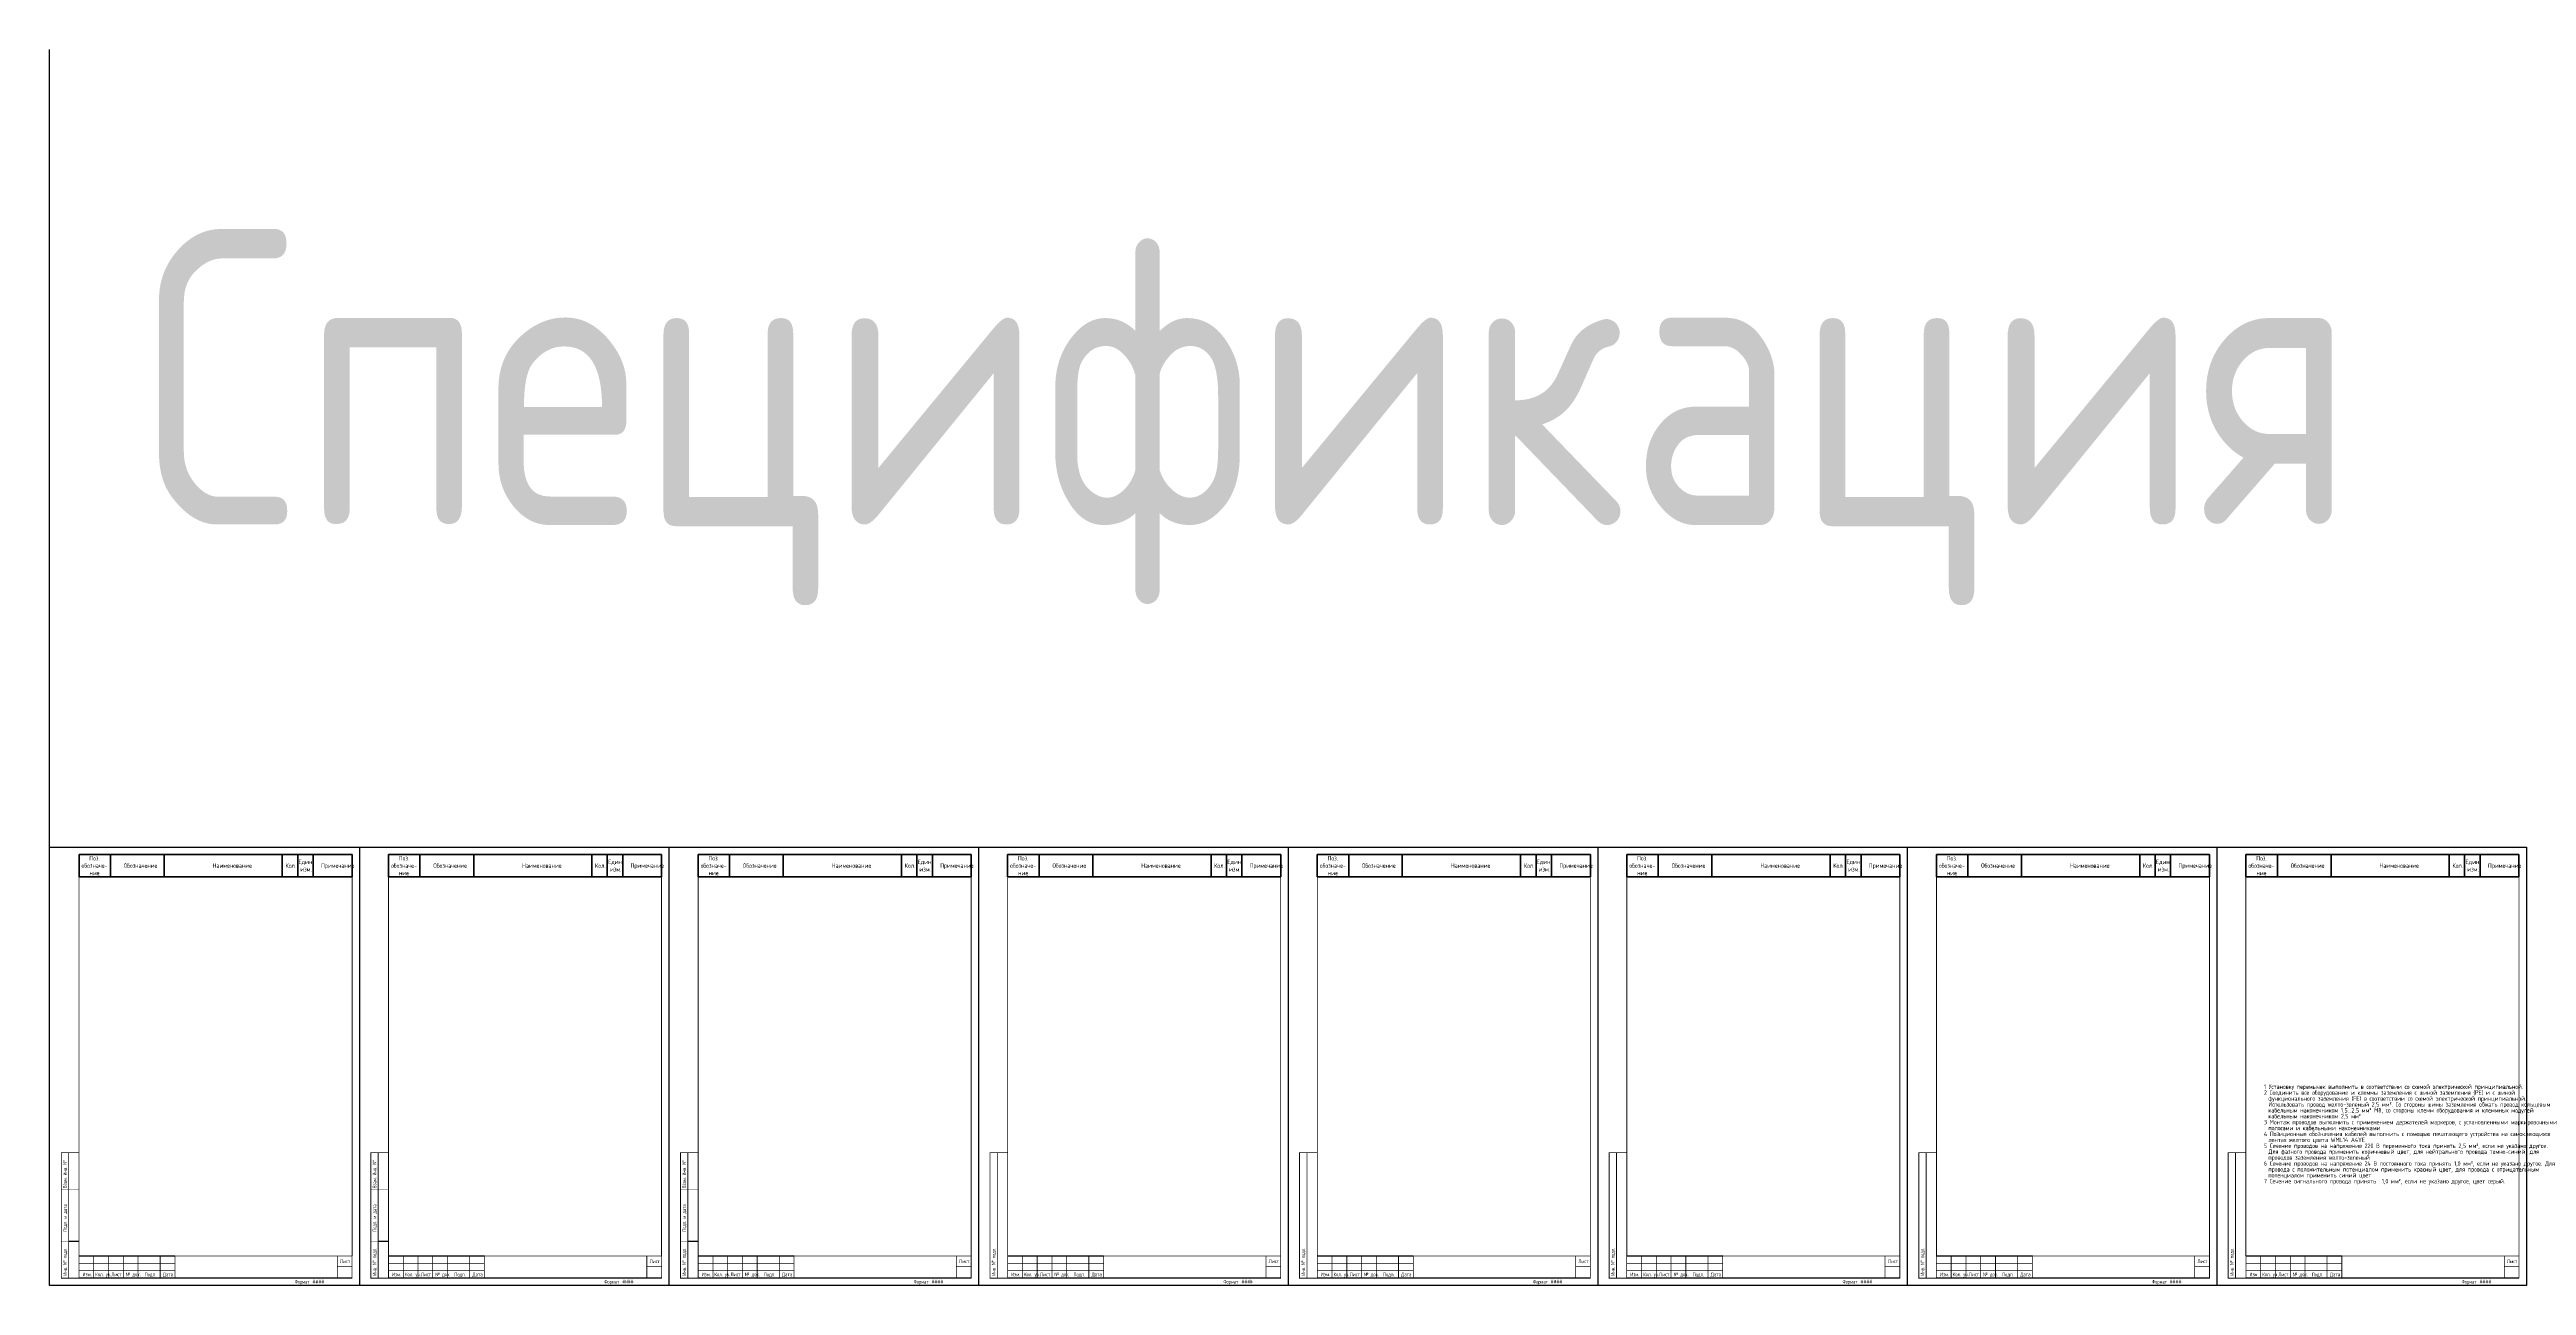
# Model space of a CAD drawing. Header units: inches. Extents: x 0 to 1678, y 0 to 838.
import ezdxf
from ezdxf.enums import TextEntityAlignment as Align

# ---------------------------------------------------------------- set-up
doc = ezdxf.new("R2010")
doc.units = ezdxf.units.IN
doc.header["$MEASUREMENT"] = 0
doc.layers.add('ФОРМАТ', color=7, linetype='Continuous')
doc.styles.add('GOST-A 3-1', font='', dxfattribs={"height": 3})
doc.styles.add('GOSTA-2.5-1', font='', dxfattribs={"width": 0.9, "height": 2.5})
doc.styles.add('ROMAND0-100', font='romand.shx')
doc.styles.add('ROMANS0-70', font='romans.shx', dxfattribs={"width": 0.7})
doc.styles.get('GOST-A 3-1').set_extended_font_data('GOST type A')
doc.styles.get('GOSTA-2.5-1').set_extended_font_data('GOST Type AU')

# ---------------------------------------------------------------- blocks, each defined once
blk = doc.blocks.new('Specification')
for p, q in [((0, -123), (0, 417.5)), ((0, -123), (210, -123)), ((0, -420), (0, -123)), ((210, -123), (210, -420)), ((210, -123), (419.7, -123)), ((419.7, -123), (419.7, -420)), ((419.7, -123), (629.5, -123)), ((629.5, -123), (629.5, -420)), ((629.5, -123), (839.2, -123)), ((839.2, -123), (839.2, -420)), ((839.2, -123), (1049, -123)), ((1049, -123), (1049, -420)), ((1049, -123), (1258.7, -123)), ((1258.7, -123), (1258.7, -420)), ((1258.7, -123), (1468.5, -123)), ((1468.5, -123), (1468.5, -420)), ((1468.5, -123), (1678.2, -123)), ((1678.2, -123), (1678.2, -420)), ((13, -390), (20, -390)), ((222.7, -390), (229.7, -390)), ((432.5, -390), (439.5, -390)), ((205, -415), (20, -415)), ((414.7, -415), (229.7, -415)), ((624.5, -415), (439.5, -415)), ((834.2, -415), (649.2, -415)), ((1044, -415), (859, -415)), ((1253.7, -415), (1068.7, -415)), ((1463.5, -415), (1278.5, -415)), ((1673.2, -415), (1488.2, -415)), ((210, -420), (0, -420)), ((419.7, -420), (210, -420)), ((629.5, -420), (419.7, -420)), ((839.2, -420), (629.5, -420)), ((1049, -420), (839.2, -420)), ((1258.7, -420), (1049, -420)), ((1468.5, -420), (1258.7, -420)), ((1678.2, -420), (1468.5, -420))]:
    blk.add_line(p, q)
at = {"lineweight": 50}
for p, q in [((20, -128), (205, -128)), ((20, -128), (20, -143)), ((41.3, -128), (41.3, -143)), ((77.6, -128), (77.6, -143)), ((157.7, -128), (157.7, -143)), ((168.2, -128), (168.2, -143)), ((168.2, -128), (168.2, -143)), ((178.7, -128), (178.7, -143)), ((205, -128), (205, -143)), ((229.7, -128), (414.7, -128)), ((229.7, -128), (229.7, -143)), ((251, -128), (251, -143)), ((287.4, -128), (287.4, -143)), ((367.5, -128), (367.5, -143)), ((377.9, -128), (377.9, -143)), ((377.9, -128), (377.9, -143)), ((388.4, -128), (388.4, -143)), ((414.7, -128), (414.7, -143)), ((439.5, -128), (624.5, -128)), ((439.5, -128), (439.5, -143)), ((460.8, -128), (460.8, -143)), ((497.1, -128), (497.1, -143)), ((577.2, -128), (577.2, -143)), ((587.7, -128), (587.7, -143)), ((587.7, -128), (587.7, -143)), ((598.2, -128), (598.2, -143)), ((624.5, -128), (624.5, -143)), ((649.2, -128), (834.2, -128)), ((649.2, -128), (649.2, -143)), ((670.5, -128), (670.5, -143)), ((706.9, -128), (706.9, -143)), ((787, -128), (787, -143)), ((797.4, -128), (797.4, -143)), ((797.4, -128), (797.4, -143)), ((807.9, -128), (807.9, -143)), ((834.2, -128), (834.2, -143)), ((859, -128), (1044, -128)), ((859, -128), (859, -143)), ((880.3, -128), (880.3, -143)), ((916.6, -128), (916.6, -143)), ((996.7, -128), (996.7, -143)), ((1007.2, -128), (1007.2, -143)), ((1007.2, -128), (1007.2, -143)), ((1017.7, -128), (1017.7, -143)), ((1044, -128), (1044, -143)), ((1068.7, -128), (1253.7, -128)), ((1068.7, -128), (1068.7, -143)), ((1090, -128), (1090, -143)), ((1126.4, -128), (1126.4, -143)), ((1206.5, -128), (1206.5, -143)), ((1216.9, -128), (1216.9, -143)), ((1216.9, -128), (1216.9, -143)), ((1227.4, -128), (1227.4, -143)), ((1253.7, -128), (1253.7, -143)), ((1278.5, -128), (1463.5, -128)), ((1278.5, -128), (1278.5, -143)), ((1299.8, -128), (1299.8, -143)), ((1336.1, -128), (1336.1, -143)), ((1416.2, -128), (1416.2, -143)), ((1426.7, -128), (1426.7, -143)), ((1426.7, -128), (1426.7, -143)), ((1437.2, -128), (1437.2, -143)), ((1463.5, -128), (1463.5, -143)), ((1488.2, -128), (1673.2, -128)), ((1488.2, -128), (1488.2, -143)), ((1509.5, -128), (1509.5, -143)), ((1545.9, -128), (1545.9, -143)), ((1626, -128), (1626, -143)), ((1636.4, -128), (1636.4, -143)), ((1636.4, -128), (1636.4, -143)), ((1646.9, -128), (1646.9, -143)), ((1673.2, -128), (1673.2, -143)), ((20, -143), (205, -143)), ((229.7, -143), (414.7, -143)), ((439.5, -143), (624.5, -143)), ((649.2, -143), (834.2, -143)), ((859, -143), (1044, -143)), ((1068.7, -143), (1253.7, -143)), ((1278.5, -143), (1463.5, -143)), ((1488.2, -143), (1673.2, -143))]:
    blk.add_line(p, q, dxfattribs=at)
for points, const_width in [([(20, -400), (20, -128)], 0.6), ([(20, -128), (205, -128)], 0.6), ([(20, -128), (205, -128)], 0.6), ([(205, -400), (205, -128)], 0.6), ([(229.7, -400), (229.7, -128)], 0.6), ([(229.7, -128), (414.7, -128)], 0.6), ([(229.7, -128), (414.7, -128)], 0.6), ([(414.7, -400), (414.7, -128)], 0.6), ([(439.5, -400), (439.5, -128)], 0.6), ([(439.5, -128), (624.5, -128)], 0.6), ([(439.5, -128), (624.5, -128)], 0.6), ([(624.5, -400), (624.5, -128)], 0.6), ([(649.2, -400), (649.2, -128)], 0.6), ([(649.2, -128), (834.2, -128)], 0.6), ([(649.2, -128), (834.2, -128)], 0.6), ([(834.2, -400), (834.2, -128)], 0.6), ([(859, -400), (859, -128)], 0.6), ([(859, -128), (1044, -128)], 0.6), ([(859, -128), (1044, -128)], 0.6), ([(1044, -400), (1044, -128)], 0.6), ([(1068.7, -400), (1068.7, -128)], 0.6), ([(1068.7, -128), (1253.7, -128)], 0.6), ([(1068.7, -128), (1253.7, -128)], 0.6), ([(1253.7, -400), (1253.7, -128)], 0.6), ([(1278.5, -400), (1278.5, -128)], 0.6), ([(1278.5, -128), (1463.5, -128)], 0.6), ([(1278.5, -128), (1463.5, -128)], 0.6), ([(1463.5, -400), (1463.5, -128)], 0.6), ([(1488.2, -400), (1488.2, -128)], 0.6), ([(1488.2, -128), (1673.2, -128)], 0.6), ([(1488.2, -128), (1673.2, -128)], 0.6), ([(1673.2, -400), (1673.2, -128)], 0.6), ([(20, -415), (8, -415), (8, -330), (20, -330)], 0.6), ([(13, -415), (13, -330)], 0.6), ([(229.7, -415), (217.7, -415), (217.7, -330), (229.7, -330)], 0.6), ([(222.7, -415), (222.7, -330)], 0.6), ([(439.5, -415), (427.5, -415), (427.5, -330), (439.5, -330)], 0.6), ([(432.5, -415), (432.5, -330)], 0.6), ([(649.2, -415), (637.2, -415), (637.2, -330), (649.2, -330)], 0.6), ([(642.2, -415), (642.2, -330)], 0.6), ([(859, -415), (847, -415), (847, -330), (859, -330)], 0.6), ([(852, -415), (852, -330)], 0.6), ([(1068.7, -415), (1056.7, -415), (1056.7, -330), (1068.7, -330)], 0.6), ([(1061.7, -415), (1061.7, -330)], 0.6), ([(1278.5, -415), (1266.5, -415), (1266.5, -330), (1278.5, -330)], 0.6), ([(1271.5, -415), (1271.5, -330)], 0.6), ([(1488.2, -415), (1476.2, -415), (1476.2, -330), (1488.2, -330)], 0.6), ([(1481.2, -415), (1481.2, -330)], 0.6), ([(8, -355), (20, -355)], 0.3), ([(217.7, -355), (229.7, -355)], 0.3), ([(427.5, -355), (439.5, -355)], 0.3), ([(8, -390), (20, -390)], 0.3), ([(217.7, -390), (229.7, -390)], 0.3), ([(427.5, -390), (439.5, -390)], 0.3)]:
    blk.add_lwpolyline(points, dxfattribs=dict(const_width=const_width))
at = {"layer": 'ФОРМАТ'}
for p, q in [((20, -400), (85, -400)), ((229.7, -400), (294.7, -400)), ((439.5, -400), (504.5, -400)), ((649.2, -400), (714.2, -400)), ((859, -400), (924, -400)), ((1068.7, -400), (1133.7, -400)), ((1278.5, -400), (1343.5, -400)), ((1488.2, -400), (1553.2, -400))]:
    blk.add_line(p, q, dxfattribs=at)
at = {"layer": 'ФОРМАТ', "const_width": 0.5}
for points in [[(20, -400), (20, -415), (205, -415), (205, -400)], [(229.7, -400), (229.7, -415), (414.7, -415), (414.7, -400)], [(439.5, -400), (439.5, -415), (624.5, -415), (624.5, -400)], [(649.2, -400), (649.2, -415), (834.2, -415), (834.2, -400)], [(859, -400), (859, -415), (1044, -415), (1044, -400)], [(1068.7, -400), (1068.7, -415), (1253.7, -415), (1253.7, -400)], [(1278.5, -400), (1278.5, -415), (1463.5, -415), (1463.5, -400)], [(1488.2, -400), (1488.2, -415), (1673.2, -415), (1673.2, -400)]]:
    blk.add_lwpolyline(points, close=True, dxfattribs=at)
for points in [[(30, -400), (30, -415)], [(40, -400), (40, -415)], [(50, -400), (50, -415)], [(60, -400), (60, -415)], [(75, -400), (75, -415)], [(85, -400), (85, -415)], [(195, -400), (195, -415)], [(239.7, -400), (239.7, -415)], [(249.7, -400), (249.7, -415)], [(259.7, -400), (259.7, -415)], [(269.7, -400), (269.7, -415)], [(284.7, -400), (284.7, -415)], [(294.7, -400), (294.7, -415)], [(404.7, -400), (404.7, -415)], [(449.5, -400), (449.5, -415)], [(459.5, -400), (459.5, -415)], [(469.5, -400), (469.5, -415)], [(479.5, -400), (479.5, -415)], [(494.5, -400), (494.5, -415)], [(504.5, -400), (504.5, -415)], [(614.5, -400), (614.5, -415)], [(659.2, -400), (659.2, -415)], [(669.2, -400), (669.2, -415)], [(679.2, -400), (679.2, -415)], [(689.2, -400), (689.2, -415)], [(704.2, -400), (704.2, -415)], [(714.2, -400), (714.2, -415)], [(824.2, -400), (824.2, -415)], [(869, -400), (869, -415)], [(879, -400), (879, -415)], [(889, -400), (889, -415)], [(899, -400), (899, -415)], [(914, -400), (914, -415)], [(924, -400), (924, -415)], [(1034, -400), (1034, -415)], [(1078.7, -400), (1078.7, -415)], [(1088.7, -400), (1088.7, -415)], [(1098.7, -400), (1098.7, -415)], [(1108.7, -400), (1108.7, -415)], [(1123.7, -400), (1123.7, -415)], [(1133.7, -400), (1133.7, -415)], [(1243.7, -400), (1243.7, -415)], [(1288.5, -400), (1288.5, -415)], [(1298.5, -400), (1298.5, -415)], [(1308.5, -400), (1308.5, -415)], [(1318.5, -400), (1318.5, -415)], [(1333.5, -400), (1333.5, -415)], [(1343.5, -400), (1343.5, -415)], [(1453.5, -400), (1453.5, -415)], [(1498.2, -400), (1498.2, -415)], [(1508.2, -400), (1508.2, -415)], [(1518.2, -400), (1518.2, -415)], [(1528.2, -400), (1528.2, -415)], [(1543.2, -400), (1543.2, -415)], [(1553.2, -400), (1553.2, -415)], [(1663.2, -400), (1663.2, -415)], [(20, -405), (85, -405)], [(20, -410), (85, -410)], [(195, -407), (205, -407)], [(229.7, -405), (294.7, -405)], [(229.7, -410), (294.7, -410)], [(404.7, -407), (414.7, -407)], [(439.5, -405), (504.5, -405)], [(439.5, -410), (504.5, -410)], [(614.5, -407), (624.5, -407)], [(649.2, -405), (714.2, -405)], [(649.2, -410), (714.2, -410)], [(824.2, -407), (834.2, -407)], [(859, -405), (924, -405)], [(859, -410), (924, -410)], [(1034, -407), (1044, -407)], [(1068.7, -405), (1133.7, -405)], [(1068.7, -410), (1133.7, -410)], [(1243.7, -407), (1253.7, -407)], [(1278.5, -405), (1343.5, -405)], [(1278.5, -410), (1343.5, -410)], [(1453.5, -407), (1463.5, -407)], [(1488.2, -405), (1553.2, -405)], [(1488.2, -410), (1553.2, -410)], [(1663.2, -407), (1673.2, -407)]]:
    blk.add_lwpolyline(points, dxfattribs=at)
at = {"style": 'GOST-A 3-1'}
blk.add_text('Спецификация', height=200, dxfattribs=at).set_placement((62.2, 95.3))
at = {"lineweight": 90, "style": 'GOST-A 3-1'}
for s, p in [('Обозначение', (50.3, -137)), ('Наименование', (110.5, -137)), ('Кол.', (159.9, -137)), ('Примечание', (184, -137)), ('Обозначение', (260.1, -137)), ('Наименование', (320.2, -137)), ('Кол.', (369.6, -137)), ('Примечание', (393.7, -137)), ('Обозначение', (469.8, -137)), ('Наименование', (530, -137)), ('Кол.', (579.4, -137)), ('Примечание', (603.5, -137)), ('Обозначение', (679.6, -137)), ('Наименование', (739.7, -137)), ('Кол.', (789.1, -137)), ('Примечание', (813.2, -137)), ('Обозначение', (889.3, -137)), ('Наименование', (949.5, -137)), ('Кол.', (998.9, -137)), ('Примечание', (1023, -137)), ('Обозначение', (1099.1, -137)), ('Наименование', (1159.2, -137)), ('Кол.', (1208.6, -137)), ('Примечание', (1232.7, -137)), ('Обозначение', (1308.8, -137)), ('Наименование', (1369, -137)), ('Кол.', (1418.4, -137)), ('Примечание', (1442.5, -137)), ('Обозначение', (1518.6, -137)), ('Наименование', (1578.7, -137)), ('Кол.', (1628.1, -137)), ('Примечание', (1652.2, -137))]:
    blk.add_text(s, height=3, dxfattribs=at).set_placement(p)
at = {"style": 'ROMANS0-70', "width": 0.7}
for s, p in [('Взам. Инв. N%%d', (12.5, -354)), ('Взам. Инв. N%%d', (222.2, -354)), ('Взам. Инв. N%%d', (432, -354)), ('Подп. и дата', (12.5, -383.5)), ('Подп. и дата', (222.2, -383.5)), ('Подп. и дата', (432, -383.5)), ('Инв. N%%d подл.', (12.5, -413.3)), ('Инв. N%%d подл.', (222.2, -413.3)), ('Инв. N%%d подл.', (432, -413.3)), ('Инв. N%%d подл.', (641.7, -413.3)), ('Инв. N%%d подл.', (851.5, -413.3)), ('Инв. N%%d подл.', (1061.2, -413.3)), ('Инв. N%%d подл.', (1271, -413.3)), ('Инв. N%%d подл.', (1480.7, -413.3))]:
    blk.add_text(s, height=2.5, rotation=90, dxfattribs=at).set_placement(p, align=Align.BOTTOM_LEFT)
at = {"char_height": 3, "attachment_point": 5, "style": 'GOST-A 3-1'}
for s, insert, width in [('Поз.\\Pобозначе-\\Pние', (30.5, -135.5), 17.994), ('Един. изм.', (173.8, -135.5), 4.003), ('Поз.\\Pобозначе-\\Pние', (240.2, -135.5), 17.994), ('Един. изм.', (383.6, -135.5), 4.003), ('Поз.\\Pобозначе-\\Pние', (450, -135.5), 17.994), ('Един. изм.', (593.3, -135.5), 4.003), ('Поз.\\Pобозначе-\\Pние', (659.7, -135.5), 17.994), ('Един. изм.', (803.1, -135.5), 4.003), ('Поз.\\Pобозначе-\\Pние', (869.5, -135.5), 17.994), ('Един. изм.', (1012.8, -135.5), 4.003), ('Поз.\\Pобозначе-\\Pние', (1079.2, -135.5), 17.994), ('Един. изм.', (1222.6, -135.5), 4.003), ('Поз.\\Pобозначе-\\Pние', (1289, -135.5), 17.994), ('Един. изм.', (1432.3, -135.5), 4.003), ('Поз.\\Pобозначе-\\Pние', (1498.7, -135.5), 17.994), ('Един. изм.', (1642.1, -135.5), 4.003)]:
    blk.add_mtext(s, dxfattribs=dict(at, insert=insert, width=width))
at = {"insert": (1500.4, -275.8), "char_height": 3, "width": 165.21, "attachment_point": 1, "line_spacing_factor": 0.8, "style": 'GOST-A 3-1'}
blk.add_mtext('{\\fGOST Type AU|b0|i0|c0|p2;\\P\\pi-3,l3;\\P1 \\fGOST Type AU|b0|i0|c204|p2;Установку перемычек выполнить в соответствии со схемой электрической принципиальной\\fGOST Type AU|b0|i0|c0|p2;. \\P\\pt0;2 \\fGOST Type AU|b0|i0|c204|p2;Соединить все оборудование и клеммы заземления с шиной заземления \\fGOST Type AU|b0|i0|c0|p2;(PE) \\fGOST Type AU|b0|i0|c204|p2;и с шиной функционального заземления \\fGOST Type AU|b0|i0|c0|p2;(FE) \\fGOST Type AU|b0|i0|c204|p2;в соответствии со схемой электрической принципиальной\\fGOST Type AU|b0|i0|c0|p2;. \\fGOST Type AU|b0|i0|c204|p2;Использовать провод желто\\fGOST Type AU|b0|i0|c0|p2;-\\fGOST Type AU|b0|i0|c204|p2;зеленый \\fGOST Type AU|b0|i0|c0|p2;2,5 \\fGOST Type AU|b0|i0|c204|p2;мм\\fGOST Type AU|b0|i0|c0|p2;². \\fGOST Type AU|b0|i0|c204|p2;Со стороны шины заземления обжать провод кольцевым кабельным наконечником \\fGOST Type AU|b0|i0|c0|p2;1,5...2,5 \\fGOST Type AU|b0|i0|c204|p2;мм\\fGOST Type AU|b0|i0|c0|p2;² M8, \\fGOST Type AU|b0|i0|c204|p2;со стороны клемм оборудования\\fGOST Type AU|b0|i0|c0|p2; \\fGOST Type AU|b0|i0|c204|p2;и клеммных модулей кабельным наконечником \\fGOST Type AU|b0|i0|c0|p2;2,5 \\fGOST Type AU|b0|i0|c204|p2;мм\\fGOST Type AU|b0|i0|c0|p2;²\\P\\ptz;3 \\fGOST Type AU|b0|i0|c204|p2;Монтаж проводов выполнить с применением держателей маркеров\\fGOST Type AU|b0|i0|c0|p2;, \\fGOST Type AU|b0|i0|c204|p2;с установленными маркировочными полосами и кабельными наконечниками\\fGOST Type AU|b0|i0|c0|p2;\\P4 \\fGOST Type AU|b0|i0|c204|p2;Позиционные обозначения кабелей выполнить с помощью печатающего устройства на самоклеющихся лентах желтого цвета WML14 A4YE\\fGOST Type AU|b0|i0|c0|p2;\\P\\fGOST Type AU|b0|i0|c204|p2;5 Сечение проводов на напряжение 220 В переменного тока принять 2,5 мм², если не указано другое. Для фазного провода применить коричневый цвет, для нейтрального провода темно-синий, для проводов заземления желто-зеленый\\P6 Сечение проводов на напряжение 24 В постоянного тока принять 1,0 мм², если не указано другое. Для провода с положительным потенциалом применить красный цвет, для провода с отрицательным потенциалом применить синий цвет\\P7 Сечение сигнального провода принять  1,0 мм², если не указано другое, цвет серый.}', dxfattribs=at)
at = {"ltscale": 100, "char_height": 2.5, "width": 12.665, "attachment_point": 7, "style": 'ROMANS0-70'}
for insert in [(166.1, -419.4), (375.9, -419.4), (585.6, -419.4), (795.4, -419.4), (1005.1, -419.4), (1214.9, -419.4), (1424.6, -419.4), (1634.4, -419.4)]:
    blk.add_mtext('Формат', dxfattribs=dict(at, insert=insert))
at = {"style": 'ROMANS0-70', "width": 0.7, "flags": 12}
for tag, p in [('ZINVN', (16.5, -342.5)), ('ZINVN', (226.2, -342.5)), ('ZINVN', (436, -342.5)), ('INVN', (16.5, -402.5)), ('INVN', (226.2, -402.5)), ('INVN', (436, -402.5)), ('INVN', (645.7, -402.5)), ('INVN', (855.5, -402.5)), ('INVN', (1065.2, -402.5)), ('INVN', (1275, -402.5)), ('INVN', (1484.7, -402.5))]:
    blk.add_attdef(tag, text='', height=3, rotation=90, dxfattribs=at).set_placement(p, align=Align.MIDDLE_CENTER)
at = {"style": 'ROMAND0-100', "width": 0.85, "flags": 8}
for tag, p in [('TITLE1', (141.7, -407.3)), ('TITLE2', (351.5, -407.3)), ('TITLE3', (561.2, -407.3)), ('TITLE4', (771, -407.3)), ('TITLE5', (980.7, -407.3)), ('TITLE6', (1190.5, -407.3)), ('TITLE7', (1400.2, -407.3)), ('TITLE8', (1610, -407.3))]:
    blk.add_attdef(tag, text='', height=3.9, dxfattribs=at).set_placement(p, align=Align.MIDDLE_CENTER)
at = {"ltscale": 100, "style": 'ROMANS0-70', "width": 0.7, "flags": 12}
for p in [(178.2, -419.4), (387.9, -419.4), (597.7, -419.4), (807.4, -419.4), (1017.2, -419.4), (1226.9, -419.4), (1436.7, -419.4), (1646.4, -419.4)]:
    blk.add_attdef('ФОРМАТ', text='', height=2.5, dxfattribs=at).set_placement(p, align=Align.BOTTOM_LEFT)
at = {"layer": 'ФОРМАТ', "style": 'GOSTA-2.5-1', "width": 0.95}
for s, p in [('Лист', (196.8, -405.6)), ('Лист', (406.6, -405.6)), ('Лист', (616.3, -405.6)), ('Лист', (826.1, -405.6)), ('Лист', (1035.8, -405.6)), ('Лист', (1245.6, -405.6)), ('Лист', (1455.3, -405.6)), ('Лист', (1665.1, -405.6)), ('Изм.', (22.4, -414.5)), ('Кол. уч.', (31, -414.5)), ('Лист', (41.9, -414.5)), ('№ док.', (51.6, -414.5)), ('Подп.', (64.5, -414.6)), ('Дата', (76.8, -414.5)), ('Изм.', (232.1, -414.5)), ('Кол. уч.', (240.8, -414.5)), ('Лист', (251.6, -414.5)), ('№ док.', (261.4, -414.5)), ('Подп.', (274.3, -414.6)), ('Дата', (286.6, -414.5)), ('Изм.', (441.9, -414.5)), ('Кол. уч.', (450.5, -414.5)), ('Лист', (461.4, -414.5)), ('№ док.', (471.1, -414.5)), ('Подп.', (484, -414.6)), ('Дата', (496.3, -414.5)), ('Изм.', (651.6, -414.5)), ('Кол. уч.', (660.3, -414.5)), ('Лист', (671.1, -414.5)), ('№ док.', (680.9, -414.5)), ('Подп.', (693.8, -414.6)), ('Дата', (706.1, -414.5)), ('Изм.', (861.4, -414.5)), ('Кол. уч.', (870, -414.5)), ('Лист', (880.9, -414.5)), ('№ док.', (890.6, -414.5)), ('Подп.', (903.5, -414.6)), ('Дата', (915.8, -414.5)), ('Изм.', (1071.1, -414.5)), ('Кол. уч.', (1079.8, -414.5)), ('Лист', (1090.6, -414.5)), ('№ док.', (1100.4, -414.5)), ('Подп.', (1113.3, -414.6)), ('Дата', (1125.6, -414.5)), ('Изм.', (1280.9, -414.5)), ('Кол. уч.', (1289.5, -414.5)), ('Лист', (1300.4, -414.5)), ('№ док.', (1310.1, -414.5)), ('Подп.', (1323, -414.6)), ('Дата', (1335.3, -414.5)), ('Изм.', (1490.6, -414.5)), ('Кол. уч.', (1499.3, -414.5)), ('Лист', (1510.1, -414.5)), ('№ док.', (1519.9, -414.5)), ('Подп.', (1532.8, -414.6)), ('Дата', (1545.1, -414.5))]:
    blk.add_text(s, height=2.5, dxfattribs=at).set_placement(p, align=Align.BOTTOM_LEFT)
at = {"layer": 'ФОРМАТ', "style": 'ROMANS0-70', "width": 0.7, "flags": 8}
for tag, p in [('SH1', (199.8, -411.2)), ('SH2', (409.6, -411.2)), ('SH3', (619.3, -411.2)), ('SH4', (829.1, -411.2)), ('SH5', (1038.8, -411.2)), ('SH6', (1248.6, -411.2)), ('SH7', (1458.3, -411.2)), ('SH8', (1668.1, -411.2))]:
    blk.add_attdef(tag, text='', height=3, dxfattribs=at).set_placement(p, align=Align.MIDDLE_CENTER)

msp = doc.modelspace()

# ---------------------------------------------------------------- block references
ref = msp.add_blockref('Specification', (0, 420))
ref.add_attrib('ФОРМАТ', '####', dxfattribs={"ltscale": 100, "height": 2.5, "style": 'ROMANS0-70', "width": 0.7}).set_placement((1646.5, 0.6), align=Align.BOTTOM_LEFT)
ref.add_attrib('ФОРМАТ', '####', dxfattribs={"ltscale": 100, "height": 2.5, "style": 'ROMANS0-70', "width": 0.7}).set_placement((1436.7, 0.6), align=Align.BOTTOM_LEFT)
ref.add_attrib('ФОРМАТ', '####', dxfattribs={"ltscale": 100, "height": 2.5, "style": 'ROMANS0-70', "width": 0.7}).set_placement((1227, 0.6), align=Align.BOTTOM_LEFT)
ref.add_attrib('ФОРМАТ', '####', dxfattribs={"ltscale": 100, "height": 2.5, "style": 'ROMANS0-70', "width": 0.7}).set_placement((1017.2, 0.6), align=Align.BOTTOM_LEFT)
ref.add_attrib('ФОРМАТ', '####', dxfattribs={"ltscale": 100, "height": 2.5, "style": 'ROMANS0-70', "width": 0.7}).set_placement((807.5, 0.6), align=Align.BOTTOM_LEFT)
ref.add_attrib('ФОРМАТ', '####', dxfattribs={"ltscale": 100, "height": 2.5, "style": 'ROMANS0-70', "width": 0.7}).set_placement((597.7, 0.6), align=Align.BOTTOM_LEFT)
ref.add_attrib('ФОРМАТ', '####', dxfattribs={"ltscale": 100, "height": 2.5, "style": 'ROMANS0-70', "width": 0.7}).set_placement((388, 0.6), align=Align.BOTTOM_LEFT)
ref.add_attrib('ФОРМАТ', '####', dxfattribs={"ltscale": 100, "height": 2.5, "style": 'ROMANS0-70', "width": 0.7}).set_placement((178.2, 0.6), align=Align.BOTTOM_LEFT)

doc.saveas('drawing.dxf')
